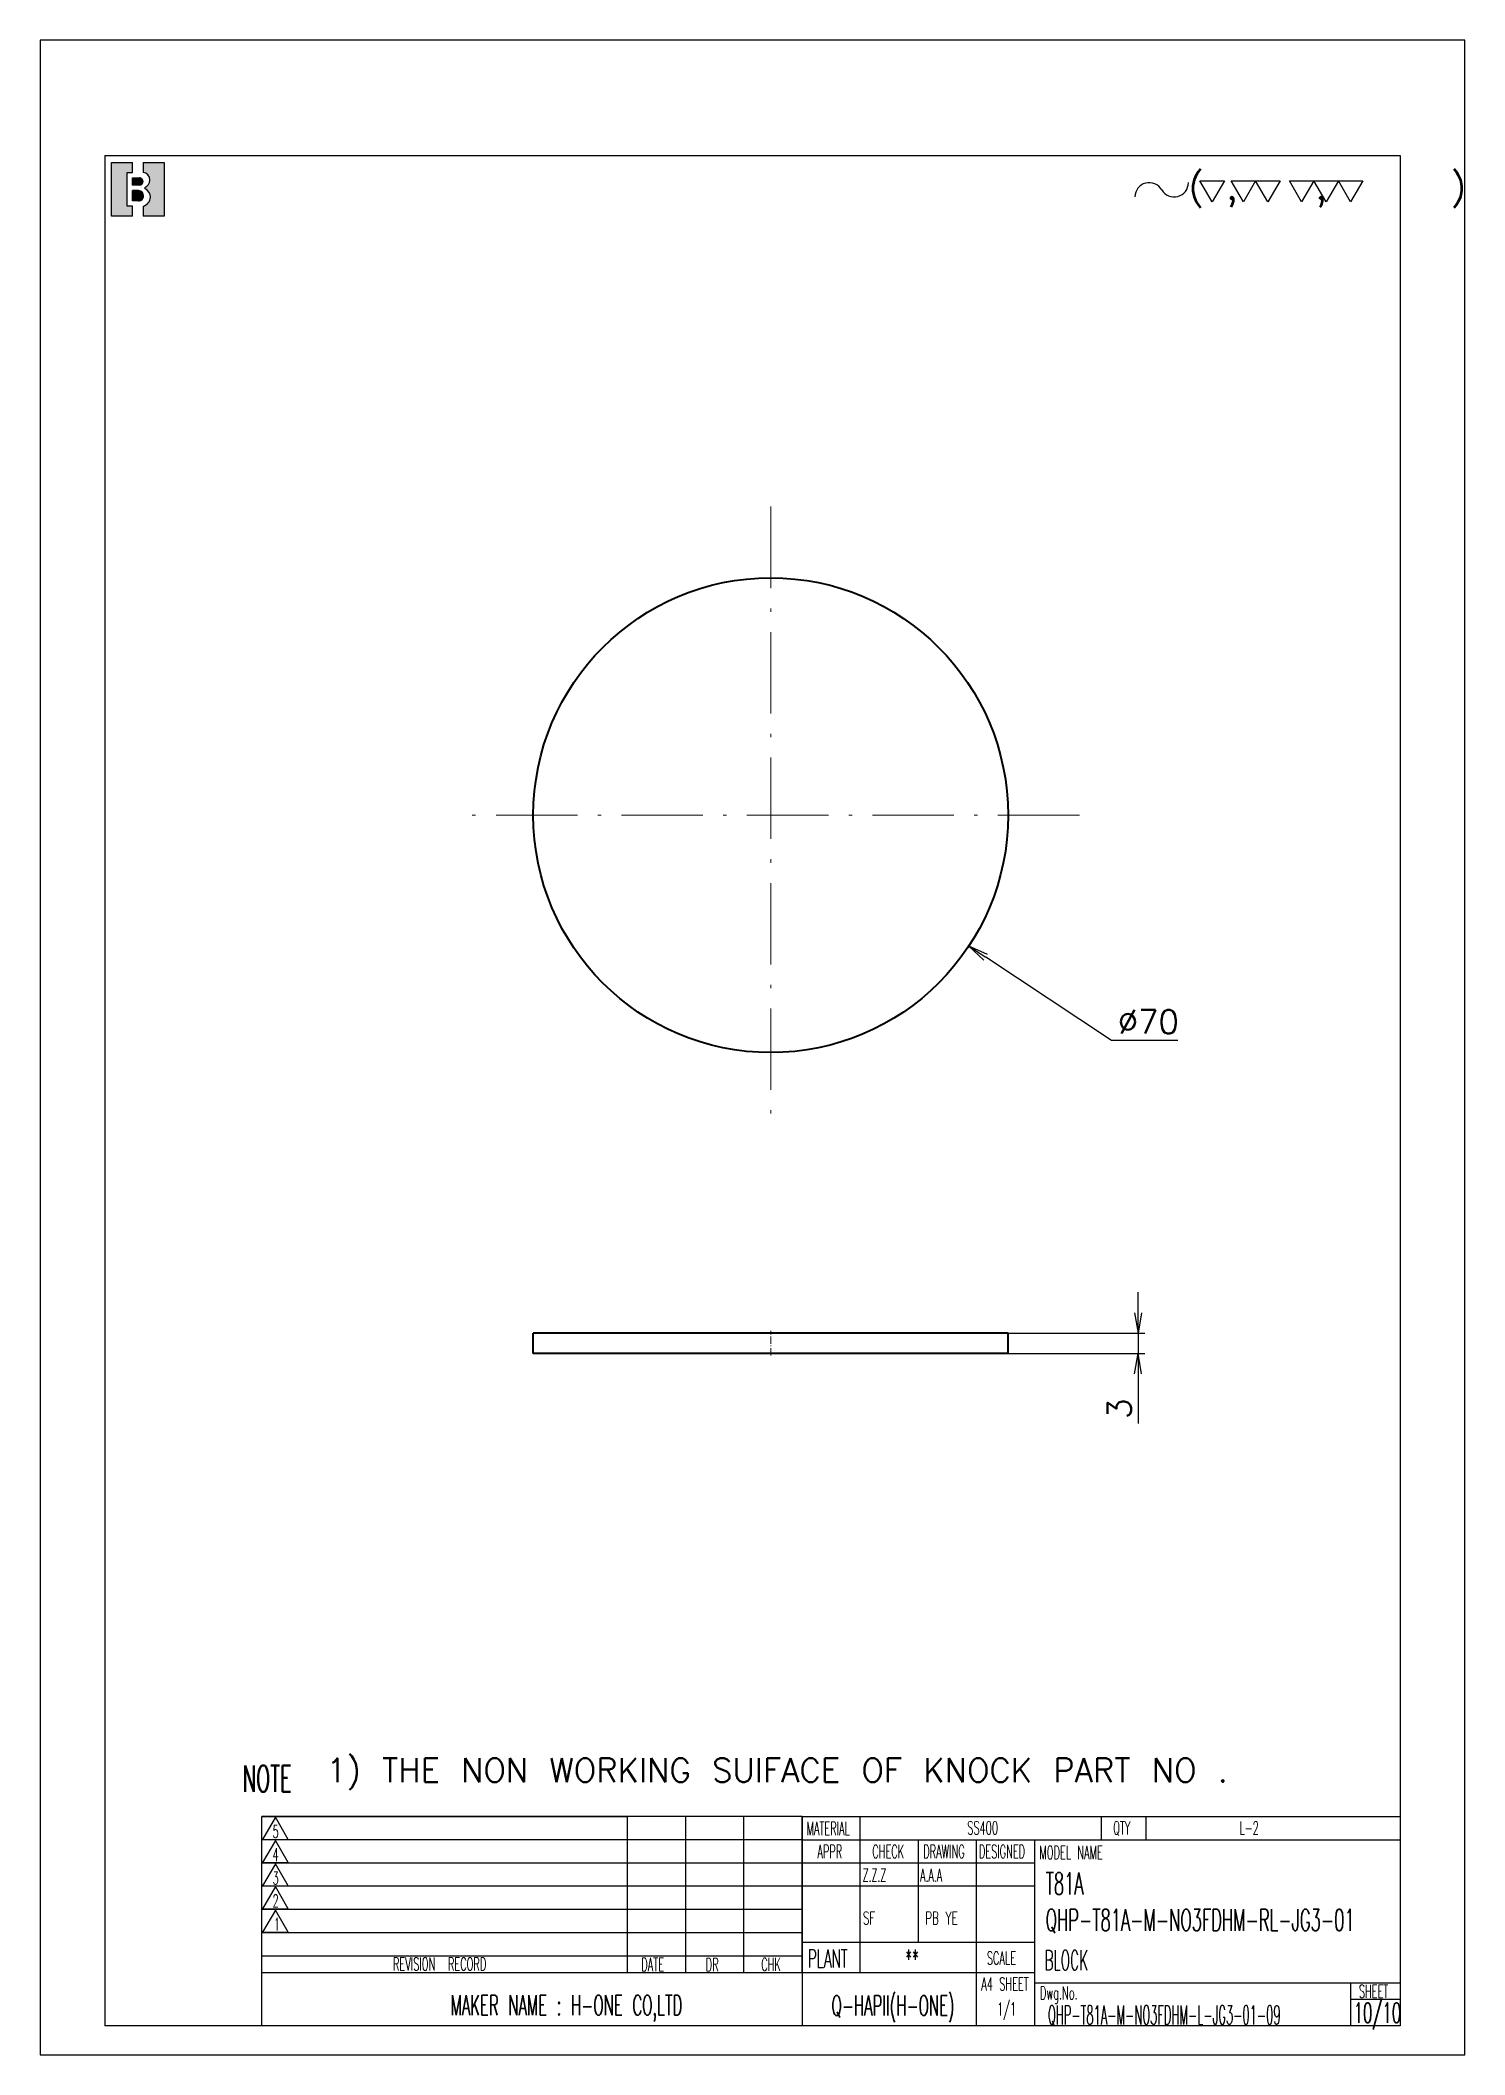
# Model space of a CAD drawing. Header units: inches. Extents: x 26 to 3258, y 12 to 621.
# Drawn here: x 970.4 to 1180.4, y 24.5 to 321.5 of the extents above; entities that cross this region are included whole.
import ezdxf

# ---------------------------------------------------------------- set-up
doc = ezdxf.new("R2010")
doc.units = ezdxf.units.IN
doc.header["$MEASUREMENT"] = 0
doc.linetypes.add('AM_ISO08W050', pattern=[18, 12, -1.5, 3, -1.5])
doc.linetypes.add('DASHDOT', pattern=[18.5, 12, -3, 0.5, -3])
doc.layers.add('AM_7', color=2, linetype='AM_ISO08W050', lineweight=25)
doc.layers.add('标注层', color=253, linetype='Continuous', lineweight=13)
doc.layers.add('title_frame', color=7, linetype='Continuous')
doc.layers.add('word_dim', color=253, linetype='Continuous')
doc.styles.add('MX_NOTE_STANDARD', font='txt.shx', dxfattribs={"bigfont": 'bigfont.shx'})
doc.styles.get("Standard").update_dxf_attribs({"font": 'txt', "bigfont": 'gbcbig.shx'})
doc.dimstyles.new('STANDARD 1-1', dxfattribs={"dimtxt": 3.5, "dimasz": 3, "dimexe": 1, "dimexo": 0, "dimgap": 1, "dimtad": 3, "dimdsep": 46, "dimtxsty": 'Standard', "dimblk1": 'OPEN', "dimblk2": 'OPEN', "dimsah": 1, "dimcen": 0, "dimclrd": 256, "dimclre": 256, "dimclrt": 3, "dimazin": 2, "dimtfac": 1, "dimtmove": 0, "dimatfit": 3, "dimldrblk": 'OPEN', "dimfxl": 0, "dimtolj": 1, "dimlwd": 25, "dimlwe": 25, "dimarcsym": 0})
doc.dimstyles.new('STANDARD 1-1$3', dxfattribs={"dimtxt": 3.5, "dimasz": 3, "dimexe": 1, "dimexo": 0, "dimgap": 1, "dimtad": 3, "dimtoh": 1, "dimdsep": 46, "dimtxsty": 'Standard', "dimblk1": 'OPEN', "dimblk2": 'OPEN', "dimsah": 1, "dimcen": 0, "dimclrd": 256, "dimclre": 256, "dimclrt": 3, "dimazin": 2, "dimtfac": 1, "dimtofl": 0, "dimtmove": 0, "dimatfit": 3, "dimldrblk": 'OPEN', "dimfxl": 0, "dimtolj": 1, "dimlwd": 25, "dimlwe": 25, "dimarcsym": 0})

msp = doc.modelspace()

# ---------------------------------------------------------------- texts
at = {"layer": 'title_frame', "color": 3, "linetype": 'Continuous'}
msp.add_text('( ,   ,     )', height=3.75, dxfattribs=at).set_placement((1139.734260300862, 298.0732759570674))
at = {"layer": 'title_frame', "color": 3, "style": 'MX_NOTE_STANDARD'}
for s, height, width, p in [('NOTE', 3.92, 0.5450000000000002, (1000.287215791748, 63.25582326143922)), ('5', 1.87964, 0.5450000000000002, (1004.703639021685, 56.47532302809122)), ('MATERIAL', 1.933344, 0.5450000000000002, (1083.415486835514, 56.8992834744422)), ('SS400', 1.933344, 0.5450000000000002, (1107.116726892786, 56.98320949354093)), ('QTY', 1.933344, 0.5450000000000002, (1128.61648763523, 56.98320949354093)), ('L-2', 1.933344, 0.5450000000000002, (1147.24430677282, 56.98320949354093)), ('4', 1.87964, 0.5450000000000002, (1004.703639021685, 53.06757697857392)), ('APPR', 1.933344, 0.5450000000000002, (1085.011166246277, 53.497525165556)), ('CHECK', 1.933344, 0.5450000000000002, (1093.107026021538, 53.497525165556)), ('DRAWING', 1.933344, 0.5450000000000002, (1100.626526615571, 53.497525165556)), ('DESIGNED', 1.933344, 0.5450000000000002, (1108.818006340112, 53.497525165556)), ('MODEL NAME', 1.933344, 0.5450000000000002, (1117.746446047026, 53.35017321967462)), ('3', 1.87964, 0.5450000000000002, (1004.703639021685, 49.60863037891977)), ('Z.Z.Z', 1.862, 0.5450000000000002, (1091.684822473897, 50.03118024363357)), ('A.A.A', 1.862, 0.5450000000000002, (1100.178414237209, 50.03118024363357)), ('T81A', 3.234, 0.5450000000000002, (1118.668479250733, 48.12019276367209)), ('2', 1.87964, 0.5450000000000002, (1004.703639021685, 46.26374513283372)), ('1', 1.87964, 0.5450000000000002, (1004.899881100824, 42.80479853319412)), ('SF', 1.862, 0.6, (1091.711153953063, 43.73132668805192)), ('PB YE', 1.862, 0.6, (1100.910934366013, 43.73132668805192)), ('QHP-T81A-M-NO3FDHM-RL-JG3-01', 3.234, 0.5450000000000002, (1118.668479250733, 42.7538323855988)), ('REVISION  RECORD', 1.933344, 0.5450000000000002, (1022.442210325204, 36.91808710049372)), ('DATE', 1.933344, 0.5450000000000002, (1059.055658938003, 36.83823238224431)), ('DR', 1.933344, 0.5450000000000002, (1068.549646899879, 36.82801422501507)), ('CHK', 1.933344, 0.5450000000000002, (1076.726284660795, 36.86077804210072)), ('PLANT', 2.6852, 0.5450000000000002, (1083.579421710212, 37.35475467120705)), ('**', 2.6852, 0.5450000000000002, (1097.936322366575, 37.35475467120705)), ('SCALE', 1.933344, 0.5450000000000002, (1109.993981351425, 37.79537265548424)), ('BLOCK', 2.94, 0.5, (1118.480160018011, 36.96224100714608)), ('A4 SHEET', 1.933344, 0.5450000000000002, (1109.172974143748, 33.9778286046203)), ('MAKER NAME : H-ONE CO,LTD ', 2.94, 0.5450000000000002, (1030.947839957709, 30.32749754715769)), ('Q-HAPII(H-ONE)', 2.94, 0.5450000000000002, (1087.099245006935, 30.27923697153165)), ('Dwg.No.', 1.933344, 0.5450000000000002, (1117.832301139209, 32.65893025012338)), ('10/10', 2.94, 0.5450000000000002, (1164.069188884012, 29.22711556592549)), ('SHEET', 1.933344, 0.5450000000000002, (1164.833276540641, 32.8883181312267)), ('1/1', 1.933344, 0.5450000000000002, (1111.524717196782, 30.29852437517548)), ('QHP-T81A-M-NO3FDHM-L-JG3-01-09', 2.800000000000001, 0.4409999999999739, (1118.996869806655, 28.98827527950925))]:
    msp.add_text(s, height=height, dxfattribs=dict(at, width=width)).set_placement(p)
at = {"layer": 'title_frame', "color": 3, "insert": (1012.601278995968, 68.21024841560575), "char_height": 3.5, "width": 176.0668255368139, "attachment_point": 1}
msp.add_mtext('1) THE NON WORKING SUIFACE OF KNOCK PART NO .', dxfattribs=at)

# ---------------------------------------------------------------- blocks, each defined once
blk = doc.blocks.new('B\\M+18B40\\M+196A7\\M+100CF\\M+100B0\\M+100B8')
blk.add_hatch(color=1).paths.add_polyline_path([(0.3999999986702711, 0.8149999997779807), (0.3999999986702711, 0.9999999997779806), (-1.3297288e-09, 0.9999999997779806), (-1.3297288e-09, -2.220193e-10), (0.3999999986702711, -2.220193e-10), (0.3999999986702711, 0.1849999997779807), (0.2999999986702711, 0.1849999997779807), (0.2999999986702711, 0.8149999997779807)])
h = blk.add_hatch(color=1)
edge = h.paths.add_edge_path()
edge.add_line((0.5999999986702714, 0.9999999997779806), (0.5999999986702718, 0.8142220507965398))
edge.add_arc((0.5849999986702712, 0.6699999997779816), 0.1449999999999991, -5.115907697472721e-13, 84.06222754839428, ccw=False)
edge.add_arc((0.5849999986702707, 0.6699999997779802), 0.1449999999999993, -69.82872865353448, 1.1368683772161603e-13, ccw=False)
edge.add_line((0.6349999986702715, 0.5338934238898192), (0.6349999986702711, 0.5120827805020305))
edge.add_arc((0.5699999986702688, 0.3549999997779789), 0.1700000000000021, 3.979039320256561e-13, 67.5204943905955, ccw=False)
edge.add_arc((0.5699999986702724, 0.3549999997779802), 0.1699999999999993, -79.83575137827683, 0, ccw=False)
edge.add_line((0.5999999986702714, 0.1876679944711657), (0.5999999986702714, -2.220192918400699e-10))
edge.add_line((0.5999999986702714, -2.220193e-10), (0.9999999986702712, -2.220193e-10))
edge.add_line((0.9999999986702712, -2.220193e-10), (0.9999999986702712, 0.9999999997779806))
edge.add_line((0.9999999986702712, 0.9999999997779806), (0.5999999986702714, 0.9999999997779806))
h = blk.add_hatch(color=1)
edge = h.paths.add_edge_path()
edge.add_arc((0.5299999986702706, 0.6449999997779808), 0.07, 359.9999999999989, 450)
edge.add_line((0.5299999986702706, 0.7149999997779806), (0.3999999986702711, 0.7149999997779806))
edge.add_line((0.3999999986702711, 0.7149999997779806), (0.3999999986702711, 0.5749999997779809))
edge.add_line((0.3999999986702711, 0.5749999997779809), (0.5299999986702701, 0.5749999997779809))
edge.add_arc((0.5299999986702701, 0.6449999997779808), 0.07, 270, 359.9999999999999)
h = blk.add_hatch(color=1)
edge = h.paths.add_edge_path()
edge.add_arc((0.5149999986702705, 0.3799999997779802), 0.095, 1.018e-13, 90)
edge.add_line((0.5149999986702705, 0.4749999997779804), (0.3999999986702711, 0.4749999997779808))
edge.add_line((0.3999999986702711, 0.4749999997779808), (0.3999999986702711, 0.2849999997779809))
edge.add_line((0.3999999986702711, 0.2849999997779809), (0.5149999986702718, 0.2849999997779809))
edge.add_arc((0.5149999986702718, 0.379999999777981), 0.095, 270, 360.0000000000003)
at = {"color": 1}
for p, q in [((-1.3297288e-09, -2.220193e-10), (-1.3297288e-09, 0.9999999997779806)), ((-1.3297288e-09, 0.9999999997779806), (0.3999999986702711, 0.9999999997779806)), ((0.2999999986702711, 0.8149999997779807), (0.3999999986702711, 0.8149999997779807)), ((0.2999999986702711, 0.1849999997779807), (0.2999999986702711, 0.8149999997779807)), ((0.3999999986702711, 0.8149999997779807), (0.3999999986702711, 0.9999999997779806)), ((0.5999999986702714, 0.9999999997779806), (0.5999999986702718, 0.8142220507965398)), ((0.5999999986702714, 0.9999999997779806), (0.9999999986702712, 0.9999999997779806)), ((0.9999999986702712, 0.9999999997779806), (0.9999999986702712, -2.220193e-10)), ((0.3999999986702711, 0.7149999997779806), (0.5299999986702706, 0.7149999997779806)), ((0.3999999986702711, 0.5749999997779809), (0.3999999986702711, 0.7149999997779806)), ((0.5299999986702701, 0.5749999997779809), (0.3999999986702711, 0.5749999997779809)), ((0.5149999986702705, 0.4749999997779804), (0.3999999986702711, 0.4749999997779808)), ((0.3999999986702711, 0.2849999997779809), (0.3999999986702711, 0.4749999997779808)), ((0.5699999986702711, 0.5249999997779802), (0.5699999986702716, 0.5249999997779807)), ((0.5999999986702705, 0.6449999997779794), (0.59999999867027, 0.6449999997779803)), ((0.6099999986702707, 0.3799999997779806), (0.609999998670272, 0.3799999997779815)), ((0.6349999986702715, 0.5338934238898192), (0.6349999986702711, 0.5120827805020305)), ((0.7299999986702704, 0.6699999997779807), (0.7299999986702704, 0.6699999997779802)), ((0.3999999986702711, 0.1849999997779807), (0.2999999986702711, 0.1849999997779807)), ((0.5149999986702718, 0.2849999997779809), (0.3999999986702711, 0.2849999997779809)), ((0.3999999986702711, -2.220193e-10), (0.3999999986702711, 0.1849999997779807)), ((0.5999999986702714, 0.1876679944711657), (0.5999999986702714, -2.220193e-10)), ((0.739999998670271, 0.3549999997779802), (0.739999998670271, 0.3549999997779802)), ((0.3999999986702711, -2.220193e-10), (-1.3297288e-09, -2.220193e-10)), ((0.9999999986702712, -2.220193e-10), (0.5999999986702714, -2.220193e-10))]:
    blk.add_line(p, q, dxfattribs=at)
for centre, radius, start, end in [((0.5849999986702712, 0.6699999997779816), 0.1449999999999991, 359.9999999999995, 84.06222754839432), ((0.5149999986702705, 0.3799999997779802), 0.095, 1.018e-13, 90), ((0.5149999986702718, 0.379999999777981), 0.095, 270, 2.799e-13), ((0.5299999986702706, 0.6449999997779808), 0.07, 359.9999999999989, 90), ((0.5299999986702701, 0.6449999997779808), 0.07, 270, 359.9999999999999), ((0.5849999986702707, 0.6699999997779802), 0.1449999999999993, 290.1712713464655, 1.781e-13), ((0.5699999986702688, 0.3549999997779789), 0.1700000000000021, 4.58e-13, 67.52049439059552), ((0.5699999986702724, 0.3549999997779802), 0.1699999999999993, 280.1642486217232, 0)]:
    blk.add_arc(centre, radius, start, end, dxfattribs=at)
blk.add_attdef('B機密ﾏｰｸ', (-0.0857467348302255, 1.074949466596297), '', height=0.2)
blk = doc.blocks.new('shiage0')
at = {"layer": 'word_dim', "color": 3, "linetype": 'Continuous'}
for centre, radius, start, end in [((1.687489685469927, 1.849274192977646e-05), 1.687500000000015, 29.99999999999973, 180), ((4.610325423242443, 1.68751849274193), 1.6875, 209.9999999999997, 0)]:
    blk.add_arc(centre, radius, start, end, dxfattribs=at)
blk = doc.blocks.new('_Open')
at = {"color": 0, "lineweight": -2}
for p, q in [((-1, 0.1666666666666667), (0, 0)), ((-1, -0.1666666666666667), (0, 0)), ((0, 0), (-1, 0))]:
    blk.add_line(p, q, dxfattribs=at)
blk = doc.blocks.new('*D138')
at = {"layer": 'DEFPOINTS', "color": 0, "ltscale": 2}
for p in [(1048.927972099558, 226.550777097458), (1107.33046338712, 187.961283560966)]:
    blk.add_point(p, dxfattribs=at)
at = {"layer": '标注层', "lineweight": 25, "ltscale": 2}
for p, q in [((1128.379363954196, 174.0532054212161), (1109.833427299445, 186.3074481236872)), ((1138.171030621004, 174.0532054212161), (1128.379363954196, 174.0532054212161))]:
    blk.add_line(p, q, dxfattribs=at)
at = {"layer": '标注层', "lineweight": 25, "ltscale": 2, "xscale": 3, "yscale": 3, "zscale": 3, "rotation": 146.5452337417664}
blk.add_blockref('_Open', (1107.33046338712, 187.961283560966), dxfattribs=at)
at = {"layer": '标注层', "color": 3, "ltscale": 2, "insert": (1133.796030621004, 176.8032054212162), "char_height": 3.5, "attachment_point": 5}
blk.add_mtext('\\A1;∅70', dxfattribs=at)
blk = doc.blocks.new('*D139')
at = {"layer": 'DEFPOINTS', "color": 0, "ltscale": 2}
for p in [(1113.12921774331, 130.9152175517665), (1113.12921774331, 127.9152175517665), (1132.28420130529, 127.9152175517665)]:
    blk.add_point(p, dxfattribs=at)
at = {"layer": '标注层', "lineweight": 25, "ltscale": 2}
for p, q in [((1132.28420130529, 133.9152175517665), (1132.28420130529, 136.9152175517665)), ((1113.12921774331, 130.9152175517665), (1133.28420130529, 130.9152175517665)), ((1132.28420130529, 130.9152175517665), (1132.28420130529, 127.9152175517665)), ((1113.12921774331, 127.9152175517665), (1133.28420130529, 127.9152175517665)), ((1132.28420130529, 124.9152175517665), (1132.28420130529, 117.5818842184332))]:
    blk.add_line(p, q, dxfattribs=at)
at = {"layer": '标注层', "lineweight": 25, "ltscale": 2, "xscale": 3, "yscale": 3, "zscale": 3}
for p, rotation in [((1132.28420130529, 130.9152175517665), 270), ((1132.28420130529, 127.9152175517665), 90)]:
    blk.add_blockref('_Open', p, dxfattribs=dict(at, rotation=rotation))
at = {"layer": '标注层', "color": 3, "ltscale": 2, "insert": (1129.53420130529, 119.7485508851), "char_height": 3.5, "attachment_point": 5, "rotation": 90}
blk.add_mtext('\\A1;3', dxfattribs=at)

# ---------------------------------------------------------------- dimensions: what is measured, and where the dimension line sits
at = {"layer": '标注层', "ltscale": 2}
dim = msp.add_diameter_dim_2p(p1=(1048.927972099558, 226.550777097458), p2=(1107.33046338712, 187.961283560966), dimstyle='STANDARD 1-1$3', dxfattribs=at)
dim.commit()
dim.dimension.update_dxf_attribs({"geometry": '*D138', "text_midpoint": (1133.796030621004, 174.0532054212162), "dimtype": 163})
dim = msp.add_linear_dim(base=(1132.28420130529, 127.9152175517665), p1=(1113.12921774331, 130.9152175517665), p2=(1113.12921774331, 127.9152175517665), angle=90, dimstyle='STANDARD 1-1', dxfattribs=at)
dim.commit()
dim.dimension.update_dxf_attribs({"geometry": '*D139', "text_midpoint": (1129.53420130529, 119.7485508851)})

# ---------------------------------------------------------------- linework, layer by layer
at = {"lineweight": 35}
for p, q in [((1084.206915497216, 130.9152175517665), (1043.12921774331, 130.9152175517665)), ((1113.12921774331, 130.9152175517665), (1084.206915497216, 130.9152175517665)), ((1084.206915497216, 127.9152175517665), (1043.12921774331, 127.9152175517665)), ((1113.12921774331, 127.9152175517665), (1084.206915497216, 127.9152175517665))]:
    msp.add_line(p, q, dxfattribs=at)
at = {"lineweight": 35, "ltscale": 0.075}
for p, q in [((1043.12921774331, 127.9152175517665), (1043.12921774331, 130.9152175517665)), ((1113.12921774331, 127.9152175517665), (1113.12921774331, 130.9152175517665))]:
    msp.add_line(p, q, dxfattribs=at)
at = {"lineweight": 35}
msp.add_circle((1078.12921774331, 207.2560303292121), 35, dxfattribs=at)
at = {"layer": 'AM_7', "linetype": 'DASHDOT', "lineweight": 13}
for p, q in [((1078.12921774331, 252.7560303292121), (1078.12921774331, 161.7560303292121)), ((1123.62921774331, 207.2560303292121), (1032.62921774331, 207.2560303292121))]:
    msp.add_line(p, q, dxfattribs=at)
at = {"layer": 'AM_7', "linetype": 'DASHDOT', "lineweight": 13, "ltscale": 0.0899993896484375}
msp.add_line((1078.12921774331, 127.6151687236415), (1078.12921774331, 131.215144309579), dxfattribs=at)
at = {"layer": 'title_frame'}
for p, q in [((979.9433548700654, 304.5109252177936), (1170.943354870065, 304.5109252177936)), ((979.9433548700654, 304.5109252177936), (979.9433548700654, 28.76092521779356)), ((984.9433548700654, 304.5109252177936), (1170.943354870065, 304.5109252177936)), ((1170.943354870065, 304.5109252177936), (1170.943354870065, 28.76092521779356)), ((1003.118354870083, 28.76092521779356), (1003.118354870083, 59.6309252177889)), ((1003.118354870083, 59.6309252177889), (1057.018354870077, 59.6309252177889)), ((1082.743354870083, 59.6309252177889), (1003.118354870083, 59.6309252177889)), ((1005.098407473317, 59.50994457253546), (1003.218767473318, 56.25431259260222)), ((1006.978047473316, 56.25431259260222), (1005.098407473317, 59.50994457253546)), ((1057.018354870077, 36.60092521779006), (1057.018354870077, 59.6309252177889)), ((1065.59335487006, 36.60092521779006), (1065.59335487006, 59.6309252177889)), ((1065.59335487006, 36.60092521779006), (1065.59335487006, 59.6309252177889)), ((1074.168354870071, 36.60092521779006), (1074.168354870071, 59.6309252177889)), ((1074.168354870071, 36.60092521779006), (1074.168354870071, 59.6309252177889)), ((1082.743354870083, 59.6309252177889), (1082.743354870083, 56.20092521778133)), ((1082.743354870083, 59.6309252177889), (1082.743354870083, 28.76092521779356)), ((1082.743354870083, 59.6309252177889), (1082.743354870083, 28.76092521779356)), ((1082.743354870083, 36.60092521779006), (1082.743354870083, 59.6309252177889)), ((1082.743354870083, 59.6309252177889), (1170.943354870065, 59.6309252177889)), ((1091.318354870065, 36.60092521779006), (1091.318354870065, 59.6309252177889)), ((1126.84335487006, 59.6309252177889), (1126.84335487006, 56.20092521778133)), ((1133.41596212205, 59.6309252177889), (1133.41596212205, 56.20092521778133)), ((1057.018354870077, 56.20092521778133), (1003.118354870083, 56.20092521778133)), ((1082.743354870083, 56.20092521778133), (1003.118354870083, 56.20092521778133)), ((1003.218767473318, 56.25431259260222), (1006.978047473316, 56.25431259260222)), ((1005.098407473317, 56.10219852301816), (1003.218767473318, 52.84656654307037)), ((1006.978047473316, 52.84656654307037), (1005.098407473317, 56.10219852301816)), ((1082.743354870083, 56.20092521778133), (1170.943354870065, 56.20092521778133)), ((1099.893354870077, 41.10557125248306), (1099.893354870077, 56.20092521778133)), ((1108.46835487006, 28.76092521779356), (1108.46835487006, 56.20092521778133)), ((1117.043354870071, 28.76092521779356), (1117.043354870071, 56.20092521778133)), ((1057.018354870077, 52.77092521778832), (1003.118354870083, 52.77092521778832)), ((1082.743354870083, 52.77092521778832), (1003.118354870083, 52.77092521778832)), ((1003.218767473318, 52.84656654307037), (1006.978047473316, 52.84656654307037)), ((1005.098407473317, 52.64325192336401), (1003.218767473318, 49.38761994341621)), ((1006.978047473316, 49.38761994341621), (1005.098407473317, 52.64325192336401)), ((1117.043354870071, 52.77092521778832), (1082.743354870083, 52.77092521778832)), ((1057.018354870077, 49.3409252177953), (1003.118354870083, 49.3409252177953)), ((1082.743354870083, 49.3409252177953), (1003.118354870083, 49.3409252177953)), ((1003.218767473318, 49.38761994341621), (1006.978047473316, 49.38761994341621)), ((1005.098407473317, 49.29836667727795), (1003.218767473318, 46.04273469734471)), ((1006.978047473316, 46.04273469734471), (1005.098407473317, 49.29836667727795)), ((1117.043354870071, 49.3409252177953), (1082.743354870083, 49.3409252177953)), ((1057.018354870077, 45.91092521778774), (1003.118354870083, 45.91092521778774)), ((1082.743354870083, 45.91092521778774), (1003.118354870083, 45.91092521778774)), ((1003.218767473318, 46.04273469734471), (1006.978047473316, 46.04273469734471)), ((1005.098407473317, 45.83942007763835), (1003.218767473318, 42.58378809769056)), ((1006.978047473316, 42.58378809769056), (1005.098407473317, 45.83942007763835)), ((1057.018354870077, 42.48092521778017), (1003.118354870083, 42.48092521778017)), ((1082.743354870083, 42.48092521778017), (1003.118354870083, 42.48092521778017)), ((1003.218767473318, 42.58378809769056), (1006.978047473316, 42.58378809769056)), ((1057.018354870077, 39.05092521778715), (1003.118354870083, 39.05092521778715)), ((1082.743354870083, 39.05092521778715), (1003.118354870083, 39.05092521778715)), ((1082.743354870083, 41.10557125248306), (1117.043354870071, 41.10557125248306)), ((1082.743354870083, 36.60092521779006), (1003.118354870083, 36.60092521779006)), ((1117.043354870071, 36.60092521779006), (1082.743354870083, 36.60092521779006)), ((1117.043354870071, 35.1309252177889), (1170.943354870065, 35.1309252177889)), ((1163.59335487006, 35.1309252177889), (1163.59335487006, 28.76092521779356)), ((1163.59335487006, 32.68092521779181), (1170.943354870065, 32.68092521779181)), ((1170.943354870065, 28.76092521779356), (979.9433548700654, 28.76092521779356)), ((1170.943354870065, 28.76092521779356), (1117.043354870071, 28.76092521779356))]:
    msp.add_line(p, q, dxfattribs=at)
at = {"layer": 'title_frame', "color": 4}
msp.add_lwpolyline([(970.4433548700654, 24.51092521779356), (1180.443354870065, 24.51092521779356), (1180.443354870065, 321.5109252177936), (970.4433548700654, 321.5109252177936)], close=True, dxfattribs=at)
at = {"layer": 'title_frame', "color": 3, "linetype": 'Continuous'}
for points in [[(1143.212115852588, 297.6706383108249), (1141.405865852594, 300.7991550819861), (1145.018365852582, 300.7991550819861)], [(1147.8172361121, 297.6706383108249), (1146.010986112105, 300.7991550819861), (1153.235986112082, 300.7991550819861), (1151.429736112088, 297.6706383108249), (1149.623486112094, 300.7991550819861)], [(1156.395406670246, 297.6706383108249), (1154.589156670252, 300.7991550819861), (1165.426656670246, 300.7991550819861), (1163.620406670252, 297.6706383108249), (1161.814156670229, 300.7991550819861), (1160.007906670235, 297.6706383108249), (1158.20165667024, 300.7991550819861)]]:
    msp.add_lwpolyline(points, close=True, dxfattribs=at)

# ---------------------------------------------------------------- block references
at = {"xscale": 7.778749999997672, "yscale": 7.9375, "zscale": 7.9375}
msp.add_blockref('B\\M+18B40\\M+196A7\\M+100CF\\M+100B0\\M+100B8', (980.9233621643107, 295.5734252195543), dxfattribs=at)
at = {"layer": 'title_frame', "color": 3, "linetype": 'Continuous', "xscale": 1.25, "yscale": 1.25, "zscale": 1.25}
msp.add_blockref('shiage0', (1131.831383043569, 298.4129852967308), dxfattribs=at)

msp.set_redraw_order([(e.dxf.handle, doc.entitydb.next_handle()) for e in msp.query("TEXT MTEXT ATTDEF DIMENSION ARC_DIMENSION")])  # texts and dimensions are drawn at this point

doc.saveas('drawing.dxf')
